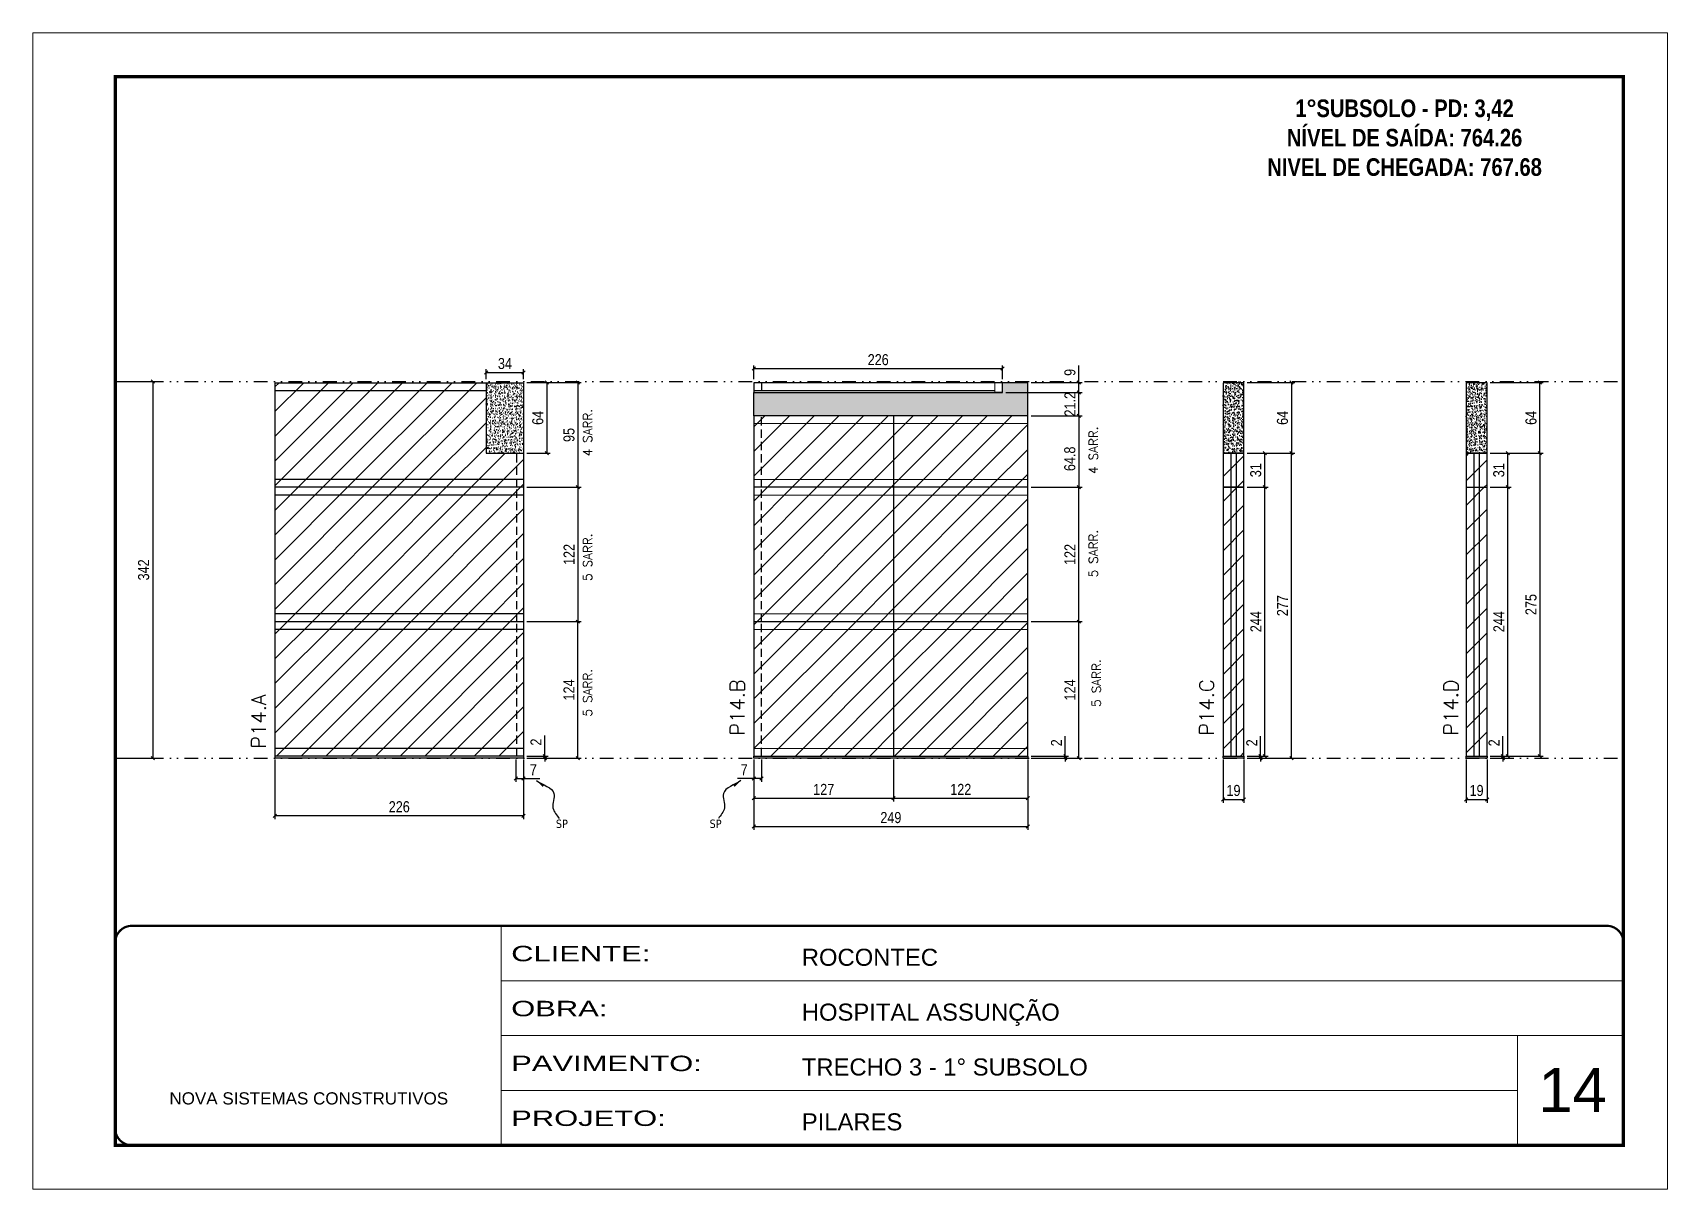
# Model space of a CAD drawing. Extents: x 2102 to 8383, y -13264 to 2718.
# Drawn here: x 3701 to 5186, y -1778 to -728 of the extents above; entities that cross this region are included whole.
import ezdxf

# ---------------------------------------------------------------- set-up
doc = ezdxf.new("R2010")
doc.units = 0
for name, pattern in [('CONTINUO', [0]), ('DASHED', [0.75, 0.5, -0.25]), ('DIVIDE2', [0.625, 0.25, -0.125, 0, -0.125, 0, -0.125]), ('HIDDEN', [0.375, 0.25, -0.125])]:
    doc.linetypes.add(name, pattern=pattern)
for name, color, linetype, lineweight in [('CARIMBO', 255, 'Continuous', 9), ('Folhas', 255, 'Continuous', 9), ('Hachura', 251, 'Continuous', 9), ('Sarr 2.2x7', 40, 'Continuous', 9), ('SARRAFO DE PRESSAO', 251, 'DASHED', 9), ('Texto Seção', 7, 'Continuous', 15)]:
    doc.layers.add(name, color=color, linetype=linetype, lineweight=lineweight)
for name, color, linetype in [('COTA', 241, 'Continuous'), ('NOMENCLATURA', 7, 'Continuous'), ('Nível', 160, 'Continuous'), ('Painéis', 200, 'Continuous'), ('Romaneio', 10, 'Continuous'), ('SARR_2.2x7', 40, 'Continuous'), ('Sarrafo de Pressão', 42, 'HIDDEN'), ('texto', 7, 'Continuous')]:
    doc.layers.add(name, color=color, linetype=linetype)
doc.styles.add('ARIAL', font='arial.ttf')
doc.styles.add('COTA TECNICA', font='techl___.ttf', dxfattribs={"height": 10})
doc.styles.add('COTA TECNICA-50', font='techl___.ttf', dxfattribs={"height": 10})
doc.styles.add('REGUA-120', font='ROMANS.shx', dxfattribs={"height": 15})
doc.styles.add('ROMANC', font='techb___.ttf', dxfattribs={"height": 2.5})
doc.styles.add('ROMANS', font='romans.shx')
doc.styles.get("Standard").update_dxf_attribs({"font": 'arial.ttf'})
doc.styles.add('Tecnologia', font='')
doc.styles.get('Tecnologia').set_extended_font_data('Forgotten Futurist')
doc.dimstyles.new('COTA PAINEL-50', dxfattribs={"dimtxt": 10, "dimasz": 3, "dimexe": 3, "dimexo": 3, "dimgap": 3, "dimtad": 1, "dimdec": 1, "dimzin": 12, "dimdsep": 46, "dimtxsty": 'COTA TECNICA-50', "dimblk1": 'OBLIQUE', "dimblk2": 'OBLIQUE', "dimsah": 1, "dimcen": 0.9, "dimclrd": 4, "dimclre": 4, "dimclrt": 240, "dimadec": 1, "dimazin": 3, "dimtfac": 1, "dimtdec": 1, "dimtmove": 0, "dimatfit": 3, "dimfxl": 1, "dimtolj": 1, "dimtzin": 12, "dimarcsym": 0})
doc.dimstyles.new('PAINEL', dxfattribs={"dimtxt": 10, "dimasz": 3, "dimexe": 3, "dimexo": 3, "dimgap": 3, "dimtad": 1, "dimdec": 1, "dimzin": 12, "dimdsep": 46, "dimtxsty": 'COTA TECNICA', "dimblk1": 'OBLIQUE', "dimblk2": 'OBLIQUE', "dimsah": 1, "dimcen": 0.9, "dimclrd": 4, "dimclre": 4, "dimclrt": 240, "dimadec": 1, "dimazin": 3, "dimtfac": 1, "dimtdec": 1, "dimtmove": 0, "dimatfit": 3, "dimfxl": 1, "dimtolj": 1, "dimtzin": 12, "dimarcsym": 0})
doc.dimstyles.get("Standard").update_dxf_attribs({"dimtxt": 0.18, "dimasz": 0.18, "dimexe": 0.18, "dimexo": 0.0625, "dimgap": 0.09, "dimtad": 0, "dimtih": 1, "dimtoh": 1, "dimdec": 4, "dimzin": 0, "dimdsep": 46, "dimtxsty": 'Standard', "dimcen": 0.09, "dimadec": 0, "dimazin": 0, "dimtfac": 1, "dimtdec": 4, "dimtofl": 0, "dimtmove": 0, "dimatfit": 3, "dimfxl": 1, "dimtolj": 1, "dimtzin": 0, "dimarcsym": 0})
pattern_1 = [(45, (-126918.716, -32522.603), (-11.2253202, 11.2253202), [])]

msp = doc.modelspace()

# ---------------------------------------------------------------- texts
at = {"layer": 'CARIMBO', "style": 'ARIAL'}
msp.add_text('14', height=40, dxfattribs=at).set_placement((5068.64, -1707.98))
at = {"layer": 'NOMENCLATURA', "color": 2, "insert": (4947.11, -762.06), "char_height": 16, "attachment_point": 2, "style": 'ROMANC'}
msp.add_mtext_dynamic_manual_height_columns('\\P1°SUBSOLO - PD: 3,42\\PNÍVEL DE SAÍDA: 764.26\\PNIVEL DE CHEGADA: 767.68', width=300.2766, gutter_width=1, heights=[0], dxfattribs=at)
at = {"layer": 'texto', "color": 0, "char_height": 7.5, "attachment_point": 5}
for insert in [(4181.53, -1446.33), (4321.15, -1446.33)]:
    msp.add_mtext('{\\fTahoma|b0|i0|c0|p34;\\C4;SP}', dxfattribs=dict(at, insert=insert))
at = {"layer": 'Texto Seção', "linetype": 'Continuous', "style": 'ROMANS'}
for s, p in [('4 SARR.', (4208.9, -1112.81)), ('4 SARR.', (4668.37, -1128.79)), ('5 SARR.', (4208.9, -1225.92)), ('5 SARR.', (4668.37, -1222.62)), ('5 SARR.', (4671.08, -1340.21)), ('5 SARR.', (4208.9, -1348.93))]:
    msp.add_text(s, height=8, rotation=90, dxfattribs=at).set_placement(p)
at = {"layer": 'Texto Seção', "style": 'REGUA-120'}
msp.add_text('P14.A', height=13, rotation=90, dxfattribs=at).set_placement((3912.53, -1378.2))
at = {"layer": 'Texto Seção', "char_height": 13, "width": 285.3299, "attachment_point": 7, "rotation": 90, "style": 'REGUA-120'}
for s, insert in [('P14.B', (4347.48, -1366.37)), ('P14.C', (4773.87, -1366.37)), ('P14.D', (4995.66, -1366.37))]:
    msp.add_mtext(s, dxfattribs=dict(at, insert=insert))

# ---------------------------------------------------------------- blocks, each defined once
blk = doc.blocks.new('9999999999')
at = {"color": 30, "linetype": 'CONTINUO'}
for p, q in [((98564.6, 34230.2), (98564.6, 34429.4)), ((98564.6, 34379.6), (99584, 34379.6)), ((98564.6, 34329.8), (99488, 34329.8)), ((99584, 34329.8), (99488, 34329.8)), ((99488, 34329.8), (99488, 34230.2)), ((98564.6, 34280), (99488, 34280))]:
    blk.add_line(p, q, dxfattribs=at)
at = {"color": 30, "linetype": 'CONTINUO', "const_width": 2}
blk.add_lwpolyline([(99584, 34230.2), (99584, 34414.4, 0.414214), (99569, 34429.4), (98229, 34429.4, 0.414214), (98214, 34414.4), (98214, 34245.2, 0.414214), (98229, 34230.2), (99584, 34230.2)], format="xyb", dxfattribs=at)
at = {"layer": 'Folhas'}
blk.add_lwpolyline([(98139, 34190.2), (99624, 34190.2), (99624, 35240.2), (98139, 35240.2)], close=True, dxfattribs=at)
at = {"layer": 'Folhas', "color": 30, "const_width": 3}
blk.add_lwpolyline([(98214, 34230.2), (99584, 34230.2), (99584, 35200.2), (98214, 35200.2)], close=True, dxfattribs=at)
at = {"color": 7, "linetype": 'Continuous', "ltscale": 5, "style": 'ARIAL'}
for s, height, p in [('ROCONTEC', 15.48, (98837.7, 34393.1)), ('HOSPITAL ASSUNÇÃO', 15.483, (98837.7, 34343.3)), ('TRECHO 3 - 1° SUBSOLO', 15.483, (98837.7, 34293.5)), ('NOVA SISTEMAS CONSTRUTIVOS', 11.059, (98263.2, 34267.2)), ('PILARES', 15.48, (98837.7, 34243.7))]:
    blk.add_text(s, height=height, dxfattribs=at).set_placement(p)
at = {"layer": 'Folhas', "color": 7, "style": 'Tecnologia', "width": 1.5}
for s, p in [('CLIENTE:', (98573.7, 34397.2)), ('OBRA:', (98573.7, 34347.3)), ('PAVIMENTO:', (98573.7, 34297.5)), ('PROJETO:', (98573.7, 34247.7))]:
    blk.add_text(s, height=14, dxfattribs=at).set_placement(p)
blk = doc.blocks.new('_Oblique')
at = {"color": 0, "linetype": 'ByBlock', "lineweight": -2}
blk.add_line((-0.5, -0.5), (0.5, 0.5), dxfattribs=at)
blk = doc.blocks.new('*D1236')
at = {"layer": 'COTA', "color": 4, "linetype": 'ByBlock', "lineweight": -2, "transparency": 16777216}
for p, q in [((3778.8, -1044.8), (3812.8, -1044.8)), ((3809.8, -1044.8), (3809.8, -1386.8)), ((3778.8, -1386.8), (3812.8, -1386.8))]:
    blk.add_line(p, q, dxfattribs=at)
at = {"layer": 'Defpoints', "color": 0, "linetype": 'ByBlock', "transparency": 16777216}
for p in [(3775.8, -1044.8), (3775.8, -1386.8), (3809.8, -1386.8)]:
    blk.add_point(p, dxfattribs=at)
at = {"layer": 'COTA', "color": 4, "linetype": 'ByBlock', "lineweight": -2, "transparency": 16777216, "xscale": 3, "yscale": 3, "zscale": 3}
for p, rotation in [((3809.8, -1044.8), 90), ((3809.8, -1386.8), 270)]:
    blk.add_blockref('_Oblique', p, dxfattribs=dict(at, rotation=rotation))
at = {"layer": 'COTA', "color": 240, "linetype": 'ByBlock', "transparency": 16777216, "insert": (3801.6, -1215.8), "char_height": 10, "attachment_point": 5, "rotation": 90, "style": 'COTA TECNICA'}
blk.add_mtext('\\A1;342', dxfattribs=at)
blk = doc.blocks.new('*D548')
at = {"layer": 'COTA', "color": 4, "lineweight": -2, "transparency": 16777216}
for p, q in [((3920.8, -1387.8), (3920.8, -1442)), ((4146.8, -1387.8), (4146.8, -1442)), ((4146.8, -1439), (3920.8, -1439))]:
    blk.add_line(p, q, dxfattribs=at)
at = {"layer": 'Defpoints', "color": 0, "transparency": 16777216}
for p in [(3920.8, -1384.8), (4146.8, -1384.8), (3920.8, -1439)]:
    blk.add_point(p, dxfattribs=at)
at = {"layer": 'COTA', "color": 4, "lineweight": -2, "transparency": 16777216, "xscale": 3, "yscale": 3, "zscale": 3, "rotation": 180}
blk.add_blockref('_Oblique', (3920.8, -1439), dxfattribs=at)
at = {"layer": 'COTA', "color": 4, "lineweight": -2, "transparency": 16777216, "xscale": 3, "yscale": 3, "zscale": 3}
blk.add_blockref('_Oblique', (4146.8, -1439), dxfattribs=at)
at = {"layer": 'COTA', "color": 240, "transparency": 16777216, "insert": (4033.8, -1430.9), "char_height": 10, "attachment_point": 5, "style": 'COTA TECNICA'}
blk.add_mtext('\\A1;226', dxfattribs=at)
blk = doc.blocks.new('*D549')
at = {"layer": 'COTA', "color": 4, "lineweight": -2, "transparency": 16777216}
for p, q in [((4139.8, -1387.8), (4139.8, -1408.3)), ((4146.8, -1389.8), (4146.8, -1408.3)), ((4139.8, -1405.3), (4146.8, -1405.3)), ((4146.8, -1405.3), (4161.5, -1405.3))]:
    blk.add_line(p, q, dxfattribs=at)
at = {"layer": 'Defpoints', "color": 0, "transparency": 16777216}
for p in [(4139.8, -1384.8), (4146.8, -1386.8), (4146.8, -1405.3)]:
    blk.add_point(p, dxfattribs=at)
at = {"layer": 'COTA', "color": 4, "lineweight": -2, "transparency": 16777216, "xscale": 3, "yscale": 3, "zscale": 3, "rotation": 180}
blk.add_blockref('_Oblique', (4139.8, -1405.3), dxfattribs=at)
at = {"layer": 'COTA', "color": 4, "lineweight": -2, "transparency": 16777216, "xscale": 3, "yscale": 3, "zscale": 3}
blk.add_blockref('_Oblique', (4146.8, -1405.3), dxfattribs=at)
at = {"layer": 'COTA', "color": 240, "transparency": 16777216, "insert": (4155.6, -1397.3), "char_height": 10, "attachment_point": 5, "style": 'COTA TECNICA-50'}
blk.add_mtext('\\A1;7', dxfattribs=at)
blk = doc.blocks.new('*D550')
at = {"layer": 'Defpoints', "color": 0, "linetype": 'ByBlock', "transparency": 16777216}
for p in [(4146.8, -1262.8), (4196.1, -1262.8), (4146.8, -1386.8)]:
    blk.add_point(p, dxfattribs=at)
at = {"layer": 'Romaneio', "color": 4, "linetype": 'ByBlock', "lineweight": -2, "transparency": 16777216}
for p, q in [((4149.8, -1262.8), (4199.1, -1262.8)), ((4196.1, -1386.8), (4196.1, -1262.8)), ((4149.8, -1386.8), (4199.1, -1386.8))]:
    blk.add_line(p, q, dxfattribs=at)
at = {"layer": 'Romaneio', "color": 4, "linetype": 'ByBlock', "lineweight": -2, "transparency": 16777216, "xscale": 3, "yscale": 3, "zscale": 3}
for p, rotation in [((4196.1, -1262.8), 90), ((4196.1, -1386.8), 270)]:
    blk.add_blockref('_Oblique', p, dxfattribs=dict(at, rotation=rotation))
at = {"layer": 'Romaneio', "color": 240, "linetype": 'ByBlock', "transparency": 16777216, "insert": (4188, -1324.8), "char_height": 10, "attachment_point": 5, "rotation": 90, "style": 'COTA TECNICA'}
blk.add_mtext('\\A1;124', dxfattribs=at)
blk = doc.blocks.new('*D551')
at = {"layer": 'COTA', "color": 4, "lineweight": -2, "transparency": 16777216}
for p, q in [((4166, -1384.8), (4166, -1366)), ((4149.8, -1384.8), (4169, -1384.8)), ((4149.8, -1386.8), (4169, -1386.8)), ((4166, -1386.8), (4166, -1384.8)), ((4166, -1386.8), (4166, -1389.8))]:
    blk.add_line(p, q, dxfattribs=at)
at = {"layer": 'Defpoints', "color": 0, "transparency": 16777216}
for p in [(4146.8, -1384.8), (4146.8, -1386.8), (4166, -1386.8)]:
    blk.add_point(p, dxfattribs=at)
at = {"layer": 'COTA', "color": 4, "lineweight": -2, "transparency": 16777216, "xscale": 3, "yscale": 3, "zscale": 3}
for p, rotation in [((4166, -1384.8), 270), ((4166, -1386.8), 90)]:
    blk.add_blockref('_Oblique', p, dxfattribs=dict(at, rotation=rotation))
at = {"layer": 'COTA', "color": 240, "transparency": 16777216, "insert": (4158, -1372.1), "char_height": 10, "attachment_point": 5, "rotation": 90, "style": 'COTA TECNICA-50'}
blk.add_mtext('\\A1;2', dxfattribs=at)
blk = doc.blocks.new('*D552')
at = {"layer": 'COTA', "color": 4, "linetype": 'ByBlock', "lineweight": -2, "transparency": 16777216}
for p, q in [((4149.8, -1045.8), (4199.1, -1045.8)), ((4196.1, -1045.8), (4196.1, -1140.8)), ((4149.8, -1140.8), (4199.1, -1140.8))]:
    blk.add_line(p, q, dxfattribs=at)
at = {"layer": 'Defpoints', "color": 0, "linetype": 'ByBlock', "transparency": 16777216}
for p in [(4146.8, -1045.8), (4146.8, -1140.8), (4196.1, -1140.8)]:
    blk.add_point(p, dxfattribs=at)
at = {"layer": 'COTA', "color": 4, "linetype": 'ByBlock', "lineweight": -2, "transparency": 16777216, "xscale": 3, "yscale": 3, "zscale": 3}
for p, rotation in [((4196.1, -1045.8), 90), ((4196.1, -1140.8), 270)]:
    blk.add_blockref('_Oblique', p, dxfattribs=dict(at, rotation=rotation))
at = {"layer": 'COTA', "color": 240, "linetype": 'ByBlock', "transparency": 16777216, "insert": (4188, -1093.3), "char_height": 10, "attachment_point": 5, "rotation": 90, "style": 'COTA TECNICA'}
blk.add_mtext('\\A1;95', dxfattribs=at)
blk = doc.blocks.new('*D1237')
at = {"layer": 'COTA', "color": 4, "linetype": 'ByBlock', "lineweight": -2, "transparency": 16777216}
for p, q in [((4149.8, -1140.8), (4199.1, -1140.8)), ((4196.1, -1140.8), (4196.1, -1262.8)), ((4149.8, -1262.8), (4199.1, -1262.8))]:
    blk.add_line(p, q, dxfattribs=at)
at = {"layer": 'Defpoints', "color": 0, "linetype": 'ByBlock', "transparency": 16777216}
for p in [(4146.8, -1140.8), (4146.8, -1262.8), (4196.1, -1262.8)]:
    blk.add_point(p, dxfattribs=at)
at = {"layer": 'COTA', "color": 4, "linetype": 'ByBlock', "lineweight": -2, "transparency": 16777216, "xscale": 3, "yscale": 3, "zscale": 3}
for p, rotation in [((4196.1, -1140.8), 90), ((4196.1, -1262.8), 270)]:
    blk.add_blockref('_Oblique', p, dxfattribs=dict(at, rotation=rotation))
at = {"layer": 'COTA', "color": 240, "linetype": 'ByBlock', "transparency": 16777216, "insert": (4188.1, -1201.8), "char_height": 10, "attachment_point": 5, "rotation": 90, "style": 'COTA TECNICA'}
blk.add_mtext('\\A1;122', dxfattribs=at)
blk = doc.blocks.new('*D1238')
at = {"layer": 'COTA', "color": 4, "linetype": 'ByBlock', "lineweight": -2, "transparency": 16777216}
for p, q in [((4112.8, -1042.8), (4112.8, -1033.7)), ((4112.8, -1036.7), (4146.8, -1036.7)), ((4146.8, -1042.8), (4146.8, -1033.7))]:
    blk.add_line(p, q, dxfattribs=at)
at = {"layer": 'Defpoints', "color": 0, "linetype": 'ByBlock', "transparency": 16777216}
for p in [(4146.8, -1036.7), (4112.8, -1045.8), (4146.8, -1045.8)]:
    blk.add_point(p, dxfattribs=at)
at = {"layer": 'COTA', "color": 4, "linetype": 'ByBlock', "lineweight": -2, "transparency": 16777216, "xscale": 3, "yscale": 3, "zscale": 3, "rotation": 180}
blk.add_blockref('_Oblique', (4112.8, -1036.7), dxfattribs=at)
at = {"layer": 'COTA', "color": 4, "linetype": 'ByBlock', "lineweight": -2, "transparency": 16777216, "xscale": 3, "yscale": 3, "zscale": 3}
blk.add_blockref('_Oblique', (4146.8, -1036.7), dxfattribs=at)
at = {"layer": 'COTA', "color": 240, "linetype": 'ByBlock', "transparency": 16777216, "insert": (4129.8, -1028.5), "char_height": 10, "attachment_point": 5, "style": 'COTA TECNICA'}
blk.add_mtext('\\A1;34', dxfattribs=at)
blk = doc.blocks.new('*D1239')
at = {"layer": 'COTA', "color": 4, "linetype": 'ByBlock', "lineweight": -2, "transparency": 16777216}
for p, q in [((4149.8, -1045.8), (4170.8, -1045.8)), ((4167.8, -1045.8), (4167.8, -1109.8)), ((4149.8, -1109.8), (4170.8, -1109.8))]:
    blk.add_line(p, q, dxfattribs=at)
at = {"layer": 'Defpoints', "color": 0, "linetype": 'ByBlock', "transparency": 16777216}
for p in [(4146.8, -1045.8), (4146.8, -1109.8), (4167.8, -1109.8)]:
    blk.add_point(p, dxfattribs=at)
at = {"layer": 'COTA', "color": 4, "linetype": 'ByBlock', "lineweight": -2, "transparency": 16777216, "xscale": 3, "yscale": 3, "zscale": 3}
for p, rotation in [((4167.8, -1045.8), 90), ((4167.8, -1109.8), 270)]:
    blk.add_blockref('_Oblique', p, dxfattribs=dict(at, rotation=rotation))
at = {"layer": 'COTA', "color": 240, "linetype": 'ByBlock', "transparency": 16777216, "insert": (4159.7, -1077.8), "char_height": 10, "attachment_point": 5, "rotation": 90, "style": 'COTA TECNICA'}
blk.add_mtext('\\A1;64', dxfattribs=at)
blk = doc.blocks.new('*D564')
at = {"layer": 'COTA', "color": 4, "lineweight": -2, "transparency": 16777216}
for p, q in [((4355.9, -1387.8), (4355.9, -1451.8)), ((4604.9, -1387.8), (4604.9, -1451.8)), ((4355.9, -1448.8), (4604.9, -1448.8))]:
    blk.add_line(p, q, dxfattribs=at)
at = {"layer": 'Defpoints', "color": 0, "transparency": 16777216}
for p in [(4355.9, -1384.8), (4604.9, -1384.8), (4604.9, -1448.8)]:
    blk.add_point(p, dxfattribs=at)
at = {"layer": 'COTA', "color": 4, "lineweight": -2, "transparency": 16777216, "xscale": 3, "yscale": 3, "zscale": 3, "rotation": 180}
blk.add_blockref('_Oblique', (4355.9, -1448.8), dxfattribs=at)
at = {"layer": 'COTA', "color": 4, "lineweight": -2, "transparency": 16777216, "xscale": 3, "yscale": 3, "zscale": 3}
blk.add_blockref('_Oblique', (4604.9, -1448.8), dxfattribs=at)
at = {"layer": 'COTA', "color": 240, "transparency": 16777216, "insert": (4480.4, -1440.7), "char_height": 10, "attachment_point": 5, "style": 'COTA TECNICA'}
blk.add_mtext('\\A1;249', dxfattribs=at)
blk = doc.blocks.new('*D565')
at = {"layer": 'COTA', "color": 4, "lineweight": -2, "transparency": 16777216}
for p, q in [((4355.9, -1389.8), (4355.9, -1408.3)), ((4362.9, -1387.8), (4362.9, -1408.3)), ((4355.9, -1405.3), (4341.2, -1405.3)), ((4362.9, -1405.3), (4355.9, -1405.3))]:
    blk.add_line(p, q, dxfattribs=at)
at = {"layer": 'Defpoints', "color": 0, "transparency": 16777216}
for p in [(4355.9, -1386.8), (4362.9, -1384.8), (4355.9, -1405.3)]:
    blk.add_point(p, dxfattribs=at)
at = {"layer": 'COTA', "color": 4, "lineweight": -2, "transparency": 16777216, "xscale": 3, "yscale": 3, "zscale": 3, "rotation": 180}
blk.add_blockref('_Oblique', (4355.9, -1405.3), dxfattribs=at)
at = {"layer": 'COTA', "color": 4, "lineweight": -2, "transparency": 16777216, "xscale": 3, "yscale": 3, "zscale": 3}
blk.add_blockref('_Oblique', (4362.9, -1405.3), dxfattribs=at)
at = {"layer": 'COTA', "color": 240, "transparency": 16777216, "insert": (4347.1, -1397.3), "char_height": 10, "attachment_point": 5, "style": 'COTA TECNICA-50'}
blk.add_mtext('\\A1;7', dxfattribs=at)
blk = doc.blocks.new('*D566')
at = {"layer": 'COTA', "color": 4, "lineweight": -2, "transparency": 16777216}
for p, q in [((4607.9, -1262.8), (4654.2, -1262.8)), ((4651.2, -1386.8), (4651.2, -1262.8)), ((4607.9, -1386.8), (4654.2, -1386.8))]:
    blk.add_line(p, q, dxfattribs=at)
at = {"layer": 'Defpoints', "color": 0, "transparency": 16777216}
for p in [(4604.9, -1262.8), (4651.2, -1262.8), (4604.9, -1386.8)]:
    blk.add_point(p, dxfattribs=at)
at = {"layer": 'COTA', "color": 4, "lineweight": -2, "transparency": 16777216, "xscale": 3, "yscale": 3, "zscale": 3}
for p, rotation in [((4651.2, -1262.8), 90), ((4651.2, -1386.8), 270)]:
    blk.add_blockref('_Oblique', p, dxfattribs=dict(at, rotation=rotation))
at = {"layer": 'COTA', "color": 240, "transparency": 16777216, "insert": (4643.1, -1324.8), "char_height": 10, "attachment_point": 5, "rotation": 90, "style": 'COTA TECNICA-50'}
blk.add_mtext('\\A1;124', dxfattribs=at)
blk = doc.blocks.new('*D567')
at = {"layer": 'COTA', "color": 4, "lineweight": -2, "transparency": 16777216}
for p, q in [((4638.9, -1384.8), (4638.9, -1366.7)), ((4607.9, -1384.8), (4641.9, -1384.8)), ((4607.9, -1386.8), (4641.9, -1386.8)), ((4638.9, -1386.8), (4638.9, -1384.8)), ((4638.9, -1386.8), (4638.9, -1389.8))]:
    blk.add_line(p, q, dxfattribs=at)
at = {"layer": 'Defpoints', "color": 0, "transparency": 16777216}
for p in [(4604.9, -1384.8), (4604.9, -1386.8), (4638.9, -1386.8)]:
    blk.add_point(p, dxfattribs=at)
at = {"layer": 'COTA', "color": 4, "lineweight": -2, "transparency": 16777216, "xscale": 3, "yscale": 3, "zscale": 3}
for p, rotation in [((4638.9, -1384.8), 270), ((4638.9, -1386.8), 90)]:
    blk.add_blockref('_Oblique', p, dxfattribs=dict(at, rotation=rotation))
at = {"layer": 'COTA', "color": 240, "transparency": 16777216, "insert": (4630.9, -1372.8), "char_height": 10, "attachment_point": 5, "rotation": 90, "style": 'COTA TECNICA-50'}
blk.add_mtext('\\A1;2', dxfattribs=at)
blk = doc.blocks.new('*D568')
at = {"layer": 'COTA', "color": 4, "linetype": 'ByBlock', "lineweight": -2, "transparency": 16777216}
for p, q in [((4607.9, -1076), (4654.2, -1076)), ((4651.2, -1076), (4651.2, -1140.8)), ((4607.9, -1140.8), (4654.2, -1140.8))]:
    blk.add_line(p, q, dxfattribs=at)
at = {"layer": 'Defpoints', "color": 0, "linetype": 'ByBlock', "transparency": 16777216}
for p in [(4604.9, -1076), (4604.9, -1140.8), (4651.2, -1140.8)]:
    blk.add_point(p, dxfattribs=at)
at = {"layer": 'COTA', "color": 4, "linetype": 'ByBlock', "lineweight": -2, "transparency": 16777216, "xscale": 3, "yscale": 3, "zscale": 3}
for p, rotation in [((4651.2, -1076), 90), ((4651.2, -1140.8), 270)]:
    blk.add_blockref('_Oblique', p, dxfattribs=dict(at, rotation=rotation))
at = {"layer": 'COTA', "color": 240, "linetype": 'ByBlock', "transparency": 16777216, "insert": (4643, -1115), "char_height": 10, "attachment_point": 5, "rotation": 90, "style": 'COTA TECNICA'}
blk.add_mtext('\\A1;64.8', dxfattribs=at)
blk = doc.blocks.new('*D569')
at = {"layer": 'COTA', "color": 4, "linetype": 'ByBlock', "lineweight": -2, "transparency": 16777216}
for p, q in [((4607.9, -1140.8), (4654.2, -1140.8)), ((4651.2, -1262.8), (4651.2, -1140.8)), ((4607.9, -1262.8), (4654.2, -1262.8))]:
    blk.add_line(p, q, dxfattribs=at)
at = {"layer": 'Defpoints', "color": 0, "linetype": 'ByBlock', "transparency": 16777216}
for p in [(4604.9, -1140.8), (4651.2, -1140.8), (4604.9, -1262.8)]:
    blk.add_point(p, dxfattribs=at)
at = {"layer": 'COTA', "color": 4, "linetype": 'ByBlock', "lineweight": -2, "transparency": 16777216, "xscale": 3, "yscale": 3, "zscale": 3}
for p, rotation in [((4651.2, -1140.8), 90), ((4651.2, -1262.8), 270)]:
    blk.add_blockref('_Oblique', p, dxfattribs=dict(at, rotation=rotation))
at = {"layer": 'COTA', "color": 240, "linetype": 'ByBlock', "transparency": 16777216, "insert": (4643.1, -1201.8), "char_height": 10, "attachment_point": 5, "rotation": 90, "style": 'COTA TECNICA'}
blk.add_mtext('\\A1;122', dxfattribs=at)
blk = doc.blocks.new('*D1243')
at = {"layer": 'COTA', "color": 4, "linetype": 'ByBlock', "lineweight": -2, "transparency": 16777216}
for p, q in [((4355.9, -1387.8), (4355.9, -1426.1)), ((4482.9, -1387.8), (4482.9, -1426.1)), ((4355.9, -1423.1), (4482.9, -1423.1))]:
    blk.add_line(p, q, dxfattribs=at)
at = {"layer": 'Defpoints', "color": 0, "linetype": 'ByBlock', "transparency": 16777216}
for p in [(4355.9, -1384.8), (4482.9, -1384.8), (4482.9, -1423.1)]:
    blk.add_point(p, dxfattribs=at)
at = {"layer": 'COTA', "color": 4, "linetype": 'ByBlock', "lineweight": -2, "transparency": 16777216, "xscale": 3, "yscale": 3, "zscale": 3, "rotation": 180}
blk.add_blockref('_Oblique', (4355.9, -1423.1), dxfattribs=at)
at = {"layer": 'COTA', "color": 4, "linetype": 'ByBlock', "lineweight": -2, "transparency": 16777216, "xscale": 3, "yscale": 3, "zscale": 3}
blk.add_blockref('_Oblique', (4482.9, -1423.1), dxfattribs=at)
at = {"layer": 'COTA', "color": 240, "linetype": 'ByBlock', "transparency": 16777216, "insert": (4419.4, -1415.1), "char_height": 10, "attachment_point": 5, "style": 'COTA TECNICA'}
blk.add_mtext('\\A1;127', dxfattribs=at)
blk = doc.blocks.new('*D1244')
at = {"layer": 'COTA', "color": 4, "linetype": 'ByBlock', "lineweight": -2, "transparency": 16777216}
for p, q in [((4482.9, -1387.8), (4482.9, -1426.1)), ((4604.9, -1389.8), (4604.9, -1426.1)), ((4482.9, -1423.1), (4604.9, -1423.1))]:
    blk.add_line(p, q, dxfattribs=at)
at = {"layer": 'Defpoints', "color": 0, "linetype": 'ByBlock', "transparency": 16777216}
for p in [(4482.9, -1384.8), (4604.9, -1386.8), (4604.9, -1423.1)]:
    blk.add_point(p, dxfattribs=at)
at = {"layer": 'COTA', "color": 4, "linetype": 'ByBlock', "lineweight": -2, "transparency": 16777216, "xscale": 3, "yscale": 3, "zscale": 3, "rotation": 180}
blk.add_blockref('_Oblique', (4482.9, -1423.1), dxfattribs=at)
at = {"layer": 'COTA', "color": 4, "linetype": 'ByBlock', "lineweight": -2, "transparency": 16777216, "xscale": 3, "yscale": 3, "zscale": 3}
blk.add_blockref('_Oblique', (4604.9, -1423.1), dxfattribs=at)
at = {"layer": 'COTA', "color": 240, "linetype": 'ByBlock', "transparency": 16777216, "insert": (4543.9, -1415.1), "char_height": 10, "attachment_point": 5, "style": 'COTA TECNICA'}
blk.add_mtext('\\A1;122', dxfattribs=at)
blk = doc.blocks.new('*D570')
at = {"layer": 'COTA', "color": 4, "lineweight": -2, "transparency": 16777216}
for p, q in [((4782.2, -1387.8), (4782.2, -1427.2)), ((4801.2, -1387.8), (4801.2, -1427.2)), ((4782.2, -1424.2), (4801.2, -1424.2))]:
    blk.add_line(p, q, dxfattribs=at)
at = {"layer": 'Defpoints', "color": 0, "transparency": 16777216}
for p in [(4782.2, -1384.8), (4801.2, -1384.8), (4801.2, -1424.2)]:
    blk.add_point(p, dxfattribs=at)
at = {"layer": 'COTA', "color": 4, "lineweight": -2, "transparency": 16777216, "xscale": 3, "yscale": 3, "zscale": 3, "rotation": 180}
blk.add_blockref('_Oblique', (4782.2, -1424.2), dxfattribs=at)
at = {"layer": 'COTA', "color": 4, "lineweight": -2, "transparency": 16777216, "xscale": 3, "yscale": 3, "zscale": 3}
blk.add_blockref('_Oblique', (4801.2, -1424.2), dxfattribs=at)
at = {"layer": 'COTA', "color": 240, "transparency": 16777216, "insert": (4791.7, -1416.1), "char_height": 10, "attachment_point": 5, "style": 'COTA TECNICA'}
blk.add_mtext('\\A1;19', dxfattribs=at)
blk = doc.blocks.new('*D571')
at = {"layer": 'COTA', "color": 4, "lineweight": -2, "transparency": 16777216}
for p, q in [((5003, -1387.8), (5003, -1427.2)), ((5022, -1387.8), (5022, -1427.2)), ((5003, -1424.2), (5022, -1424.2))]:
    blk.add_line(p, q, dxfattribs=at)
at = {"layer": 'Defpoints', "color": 0, "transparency": 16777216}
for p in [(5003, -1384.8), (5022, -1384.8), (5022, -1424.2)]:
    blk.add_point(p, dxfattribs=at)
at = {"layer": 'COTA', "color": 4, "lineweight": -2, "transparency": 16777216, "xscale": 3, "yscale": 3, "zscale": 3, "rotation": 180}
blk.add_blockref('_Oblique', (5003, -1424.2), dxfattribs=at)
at = {"layer": 'COTA', "color": 4, "lineweight": -2, "transparency": 16777216, "xscale": 3, "yscale": 3, "zscale": 3}
blk.add_blockref('_Oblique', (5022, -1424.2), dxfattribs=at)
at = {"layer": 'COTA', "color": 240, "transparency": 16777216, "insert": (5012.5, -1416.1), "char_height": 10, "attachment_point": 5, "style": 'COTA TECNICA'}
blk.add_mtext('\\A1;19', dxfattribs=at)
blk = doc.blocks.new('*D572')
at = {"layer": 'COTA', "color": 4, "lineweight": -2, "transparency": 16777216}
for p, q in [((5025, -1109.8), (5073.1, -1109.8)), ((5070.1, -1109.8), (5070.1, -1384.8)), ((5025, -1384.8), (5073.1, -1384.8))]:
    blk.add_line(p, q, dxfattribs=at)
at = {"layer": 'Defpoints', "color": 0, "transparency": 16777216}
for p in [(5022, -1109.8), (5022, -1384.8), (5070.1, -1384.8)]:
    blk.add_point(p, dxfattribs=at)
at = {"layer": 'COTA', "color": 4, "lineweight": -2, "transparency": 16777216, "xscale": 3, "yscale": 3, "zscale": 3}
for p, rotation in [((5070.1, -1109.8), 90), ((5070.1, -1384.8), 270)]:
    blk.add_blockref('_Oblique', p, dxfattribs=dict(at, rotation=rotation))
at = {"layer": 'COTA', "color": 240, "transparency": 16777216, "insert": (5062, -1247.3), "char_height": 10, "attachment_point": 5, "rotation": 90, "style": 'COTA TECNICA'}
blk.add_mtext('\\A1;275', dxfattribs=at)
blk = doc.blocks.new('*D573')
at = {"layer": 'COTA', "color": 4, "lineweight": -2, "transparency": 16777216}
for p, q in [((5025, -1045.8), (5073.1, -1045.8)), ((5070.1, -1109.8), (5070.1, -1045.8)), ((5025, -1109.8), (5073.1, -1109.8))]:
    blk.add_line(p, q, dxfattribs=at)
at = {"layer": 'Defpoints', "color": 0, "transparency": 16777216}
for p in [(5022, -1045.8), (5070.1, -1045.8), (5022, -1109.8)]:
    blk.add_point(p, dxfattribs=at)
at = {"layer": 'COTA', "color": 4, "lineweight": -2, "transparency": 16777216, "xscale": 3, "yscale": 3, "zscale": 3}
for p, rotation in [((5070.1, -1045.8), 90), ((5070.1, -1109.8), 270)]:
    blk.add_blockref('_Oblique', p, dxfattribs=dict(at, rotation=rotation))
at = {"layer": 'COTA', "color": 240, "transparency": 16777216, "insert": (5062, -1077.8), "char_height": 10, "attachment_point": 5, "rotation": 90, "style": 'COTA TECNICA'}
blk.add_mtext('\\A1;64', dxfattribs=at)
blk = doc.blocks.new('*D574')
at = {"layer": 'COTA', "color": 4, "lineweight": -2, "transparency": 16777216}
for p, q in [((4804.2, -1109.8), (4847.3, -1109.8)), ((4844.3, -1386.8), (4844.3, -1109.8)), ((4804.2, -1386.8), (4847.3, -1386.8))]:
    blk.add_line(p, q, dxfattribs=at)
at = {"layer": 'Defpoints', "color": 0, "transparency": 16777216}
for p in [(4801.2, -1109.8), (4844.3, -1109.8), (4801.2, -1386.8)]:
    blk.add_point(p, dxfattribs=at)
at = {"layer": 'COTA', "color": 4, "lineweight": -2, "transparency": 16777216, "xscale": 3, "yscale": 3, "zscale": 3}
for p, rotation in [((4844.3, -1109.8), 90), ((4844.3, -1386.8), 270)]:
    blk.add_blockref('_Oblique', p, dxfattribs=dict(at, rotation=rotation))
at = {"layer": 'COTA', "color": 240, "transparency": 16777216, "insert": (4836.2, -1248.3), "char_height": 10, "attachment_point": 5, "rotation": 90, "style": 'COTA TECNICA'}
blk.add_mtext('\\A1;277', dxfattribs=at)
blk = doc.blocks.new('*D575')
at = {"layer": 'COTA', "color": 4, "lineweight": -2, "transparency": 16777216}
for p, q in [((4816.3, -1384.8), (4816.3, -1366.7)), ((4804.2, -1384.8), (4819.3, -1384.8)), ((4804.2, -1386.8), (4819.3, -1386.8)), ((4816.3, -1386.8), (4816.3, -1384.8)), ((4816.3, -1386.8), (4816.3, -1389.8))]:
    blk.add_line(p, q, dxfattribs=at)
at = {"layer": 'Defpoints', "color": 0, "transparency": 16777216}
for p in [(4801.2, -1384.8), (4801.2, -1386.8), (4816.3, -1384.8)]:
    blk.add_point(p, dxfattribs=at)
at = {"layer": 'COTA', "color": 4, "lineweight": -2, "transparency": 16777216, "xscale": 3, "yscale": 3, "zscale": 3}
for p, rotation in [((4816.3, -1384.8), 270), ((4816.3, -1386.8), 90)]:
    blk.add_blockref('_Oblique', p, dxfattribs=dict(at, rotation=rotation))
at = {"layer": 'COTA', "color": 240, "transparency": 16777216, "insert": (4808.3, -1372.8), "char_height": 10, "attachment_point": 5, "rotation": 90, "style": 'COTA TECNICA-50'}
blk.add_mtext('\\A1;2', dxfattribs=at)
blk = doc.blocks.new('*D1245')
at = {"layer": 'COTA', "color": 4, "linetype": 'ByBlock', "lineweight": -2, "transparency": 16777216}
for p, q in [((4804.2, -1045.8), (4847.3, -1045.8)), ((4844.3, -1045.8), (4844.3, -1109.8)), ((4804.2, -1109.8), (4847.3, -1109.8))]:
    blk.add_line(p, q, dxfattribs=at)
at = {"layer": 'Defpoints', "color": 0, "linetype": 'ByBlock', "transparency": 16777216}
for p in [(4801.2, -1045.8), (4801.2, -1109.8), (4844.3, -1109.8)]:
    blk.add_point(p, dxfattribs=at)
at = {"layer": 'COTA', "color": 4, "linetype": 'ByBlock', "lineweight": -2, "transparency": 16777216, "xscale": 3, "yscale": 3, "zscale": 3}
for p, rotation in [((4844.3, -1045.8), 90), ((4844.3, -1109.8), 270)]:
    blk.add_blockref('_Oblique', p, dxfattribs=dict(at, rotation=rotation))
at = {"layer": 'COTA', "color": 240, "linetype": 'ByBlock', "transparency": 16777216, "insert": (4836.2, -1077.8), "char_height": 10, "attachment_point": 5, "rotation": 90, "style": 'COTA TECNICA'}
blk.add_mtext('\\A1;64', dxfattribs=at)
blk = doc.blocks.new('*D1246')
at = {"layer": 'COTA', "color": 4, "linetype": 'ByBlock', "lineweight": -2, "transparency": 16777216}
for p, q in [((4804.2, -1140.8), (4823.1, -1140.8)), ((4820.1, -1384.8), (4820.1, -1140.8)), ((4804.2, -1384.8), (4823.1, -1384.8))]:
    blk.add_line(p, q, dxfattribs=at)
at = {"layer": 'Defpoints', "color": 0, "linetype": 'ByBlock', "transparency": 16777216}
for p in [(4801.2, -1140.8), (4820.1, -1140.8), (4801.2, -1384.8)]:
    blk.add_point(p, dxfattribs=at)
at = {"layer": 'COTA', "color": 4, "linetype": 'ByBlock', "lineweight": -2, "transparency": 16777216, "xscale": 3, "yscale": 3, "zscale": 3}
for p, rotation in [((4820.1, -1140.8), 90), ((4820.1, -1384.8), 270)]:
    blk.add_blockref('_Oblique', p, dxfattribs=dict(at, rotation=rotation))
at = {"layer": 'COTA', "color": 240, "linetype": 'ByBlock', "transparency": 16777216, "insert": (4812, -1262.8), "char_height": 10, "attachment_point": 5, "rotation": 90, "style": 'COTA TECNICA'}
blk.add_mtext('\\A1;244', dxfattribs=at)
blk = doc.blocks.new('*D1247')
at = {"layer": 'COTA', "color": 4, "linetype": 'ByBlock', "lineweight": -2, "transparency": 16777216}
for p, q in [((4804.2, -1109.8), (4823.1, -1109.8)), ((4820.1, -1140.8), (4820.1, -1109.8)), ((4804.2, -1140.8), (4823.1, -1140.8))]:
    blk.add_line(p, q, dxfattribs=at)
at = {"layer": 'Defpoints', "color": 0, "linetype": 'ByBlock', "transparency": 16777216}
for p in [(4801.2, -1109.8), (4820.1, -1109.8), (4801.2, -1140.8)]:
    blk.add_point(p, dxfattribs=at)
at = {"layer": 'COTA', "color": 4, "linetype": 'ByBlock', "lineweight": -2, "transparency": 16777216, "xscale": 3, "yscale": 3, "zscale": 3}
for p, rotation in [((4820.1, -1109.8), 90), ((4820.1, -1140.8), 270)]:
    blk.add_blockref('_Oblique', p, dxfattribs=dict(at, rotation=rotation))
at = {"layer": 'COTA', "color": 240, "linetype": 'ByBlock', "transparency": 16777216, "insert": (4811.9, -1125.3), "char_height": 10, "attachment_point": 5, "rotation": 90, "style": 'COTA TECNICA'}
blk.add_mtext('\\A1;31', dxfattribs=at)
blk = doc.blocks.new('*D576')
at = {"layer": 'COTA', "color": 4, "linetype": 'ByBlock', "lineweight": -2, "transparency": 16777216}
for p, q in [((5025, -1140.8), (5043.9, -1140.8)), ((5040.9, -1384.8), (5040.9, -1140.8)), ((5025, -1384.8), (5043.9, -1384.8))]:
    blk.add_line(p, q, dxfattribs=at)
at = {"layer": 'Defpoints', "color": 0, "linetype": 'ByBlock', "transparency": 16777216}
for p in [(5022, -1140.8), (5040.9, -1140.8), (5022, -1384.8)]:
    blk.add_point(p, dxfattribs=at)
at = {"layer": 'COTA', "color": 4, "linetype": 'ByBlock', "lineweight": -2, "transparency": 16777216, "xscale": 3, "yscale": 3, "zscale": 3}
for p, rotation in [((5040.9, -1140.8), 90), ((5040.9, -1384.8), 270)]:
    blk.add_blockref('_Oblique', p, dxfattribs=dict(at, rotation=rotation))
at = {"layer": 'COTA', "color": 240, "linetype": 'ByBlock', "transparency": 16777216, "insert": (5032.8, -1262.8), "char_height": 10, "attachment_point": 5, "rotation": 90, "style": 'COTA TECNICA'}
blk.add_mtext('\\A1;244', dxfattribs=at)
blk = doc.blocks.new('*D577')
at = {"layer": 'COTA', "color": 4, "linetype": 'ByBlock', "lineweight": -2, "transparency": 16777216}
for p, q in [((5025, -1109.8), (5043.9, -1109.8)), ((5040.9, -1140.8), (5040.9, -1109.8)), ((5025, -1140.8), (5043.9, -1140.8))]:
    blk.add_line(p, q, dxfattribs=at)
at = {"layer": 'Defpoints', "color": 0, "linetype": 'ByBlock', "transparency": 16777216}
for p in [(5022, -1109.8), (5040.9, -1109.8), (5022, -1140.8)]:
    blk.add_point(p, dxfattribs=at)
at = {"layer": 'COTA', "color": 4, "linetype": 'ByBlock', "lineweight": -2, "transparency": 16777216, "xscale": 3, "yscale": 3, "zscale": 3}
for p, rotation in [((5040.9, -1109.8), 90), ((5040.9, -1140.8), 270)]:
    blk.add_blockref('_Oblique', p, dxfattribs=dict(at, rotation=rotation))
at = {"layer": 'COTA', "color": 240, "linetype": 'ByBlock', "transparency": 16777216, "insert": (5032.7, -1125.3), "char_height": 10, "attachment_point": 5, "rotation": 90, "style": 'COTA TECNICA'}
blk.add_mtext('\\A1;31', dxfattribs=at)
blk = doc.blocks.new('*D1248')
at = {"layer": 'COTA', "color": 4, "linetype": 'ByBlock', "lineweight": -2, "transparency": 16777216}
for p, q in [((5036.4, -1384.8), (5036.4, -1366.7)), ((5025, -1384.8), (5039.4, -1384.8)), ((5025, -1386.8), (5039.4, -1386.8)), ((5036.4, -1386.8), (5036.4, -1384.8)), ((5036.4, -1386.8), (5036.4, -1389.8))]:
    blk.add_line(p, q, dxfattribs=at)
at = {"layer": 'Defpoints', "color": 0, "linetype": 'ByBlock', "transparency": 16777216}
for p in [(5022, -1384.8), (5022, -1386.8), (5036.4, -1384.8)]:
    blk.add_point(p, dxfattribs=at)
at = {"layer": 'COTA', "color": 4, "linetype": 'ByBlock', "lineweight": -2, "transparency": 16777216, "xscale": 3, "yscale": 3, "zscale": 3}
for p, rotation in [((5036.4, -1384.8), 270), ((5036.4, -1386.8), 90)]:
    blk.add_blockref('_Oblique', p, dxfattribs=dict(at, rotation=rotation))
at = {"layer": 'COTA', "color": 240, "linetype": 'ByBlock', "transparency": 16777216, "insert": (5028.4, -1372.8), "char_height": 10, "attachment_point": 5, "rotation": 90, "style": 'COTA TECNICA'}
blk.add_mtext('\\A1;2', dxfattribs=at)
blk = doc.blocks.new('*D1334')
at = {"layer": 'COTA', "color": 4, "linetype": 'ByBlock', "lineweight": -2, "transparency": 16777216}
for p, q in [((4584.9, -1054.8), (4654.2, -1054.8)), ((4651.2, -1076), (4651.2, -1054.8)), ((4607.9, -1076), (4654.2, -1076))]:
    blk.add_line(p, q, dxfattribs=at)
at = {"layer": 'Defpoints', "color": 0, "linetype": 'ByBlock', "transparency": 16777216}
for p in [(4581.9, -1054.8), (4651.2, -1054.8), (4604.9, -1076)]:
    blk.add_point(p, dxfattribs=at)
at = {"layer": 'COTA', "color": 4, "linetype": 'ByBlock', "lineweight": -2, "transparency": 16777216, "xscale": 3, "yscale": 3, "zscale": 3}
for p, rotation in [((4651.2, -1054.8), 90), ((4651.2, -1076), 270)]:
    blk.add_blockref('_Oblique', p, dxfattribs=dict(at, rotation=rotation))
at = {"layer": 'COTA', "color": 240, "linetype": 'ByBlock', "transparency": 16777216, "insert": (4643.1, -1065.4), "char_height": 10, "attachment_point": 5, "rotation": 90, "style": 'COTA TECNICA'}
blk.add_mtext('\\A1;21.2', dxfattribs=at)
blk = doc.blocks.new('*D1003')
at = {"layer": 'COTA', "color": 4, "linetype": 'ByBlock', "lineweight": -2, "transparency": 16777216}
for p, q in [((4355.9, -1042.8), (4355.9, -1030.1)), ((4355.9, -1033.1), (4581.9, -1033.1)), ((4581.9, -1042.8), (4581.9, -1030.1))]:
    blk.add_line(p, q, dxfattribs=at)
at = {"layer": 'Defpoints', "color": 0, "linetype": 'ByBlock', "transparency": 16777216}
for p in [(4581.9, -1033.1), (4355.9, -1045.8), (4581.9, -1045.8)]:
    blk.add_point(p, dxfattribs=at)
at = {"layer": 'COTA', "color": 4, "linetype": 'ByBlock', "lineweight": -2, "transparency": 16777216, "xscale": 3, "yscale": 3, "zscale": 3, "rotation": 180}
blk.add_blockref('_Oblique', (4355.9, -1033.1), dxfattribs=at)
at = {"layer": 'COTA', "color": 4, "linetype": 'ByBlock', "lineweight": -2, "transparency": 16777216, "xscale": 3, "yscale": 3, "zscale": 3}
blk.add_blockref('_Oblique', (4581.9, -1033.1), dxfattribs=at)
at = {"layer": 'COTA', "color": 240, "linetype": 'ByBlock', "transparency": 16777216, "insert": (4468.9, -1025), "char_height": 10, "attachment_point": 5, "style": 'COTA TECNICA'}
blk.add_mtext('\\A1;226', dxfattribs=at)
blk = doc.blocks.new('*D1004')
at = {"layer": 'COTA', "color": 4, "linetype": 'ByBlock', "lineweight": -2, "transparency": 16777216}
for p, q in [((4651.2, -1045.8), (4651.2, -1030.2)), ((4607.9, -1045.8), (4654.2, -1045.8)), ((4651.2, -1054.8), (4651.2, -1045.8)), ((4584.9, -1054.8), (4654.2, -1054.8))]:
    blk.add_line(p, q, dxfattribs=at)
at = {"layer": 'Defpoints', "color": 0, "linetype": 'ByBlock', "transparency": 16777216}
for p in [(4604.9, -1045.8), (4651.2, -1045.8), (4581.9, -1054.8)]:
    blk.add_point(p, dxfattribs=at)
at = {"layer": 'COTA', "color": 4, "linetype": 'ByBlock', "lineweight": -2, "transparency": 16777216, "xscale": 3, "yscale": 3, "zscale": 3}
for p, rotation in [((4651.2, -1045.8), 90), ((4651.2, -1054.8), 270)]:
    blk.add_blockref('_Oblique', p, dxfattribs=dict(at, rotation=rotation))
at = {"layer": 'COTA', "color": 240, "linetype": 'ByBlock', "transparency": 16777216, "insert": (4643.1, -1036.5), "char_height": 10, "attachment_point": 5, "rotation": 90, "style": 'COTA TECNICA'}
blk.add_mtext('\\A1;9', dxfattribs=at)

# ---------------------------------------------------------------- dimensions: what is measured, and where the dimension line sits
at = {"layer": 'COTA', "linetype": 'ByBlock'}
dim = msp.add_linear_dim(base=(4146.75, -1036.71), p1=(4112.75, -1045.84), p2=(4146.75, -1045.84), dimstyle='PAINEL', dxfattribs=at)
dim.commit()
dim.dimension.update_dxf_attribs({"geometry": '*D1238', "text_midpoint": (4129.75, -1036.71), "dimtype": 160})
for base, p1, p2, picture, middle in [((4581.93, -1033.09), (4355.93, -1045.84), (4581.93, -1045.84), '*D1003', (4468.93, -1024.98)), ((4482.93, -1423.15), (4355.93, -1384.84), (4482.93, -1384.84), '*D1243', (4419.43, -1415.08))]:
    dim = msp.add_linear_dim(base=base, p1=p1, p2=p2, dimstyle='PAINEL', dxfattribs=at)
    dim.commit()
    dim.dimension.update_dxf_attribs({"geometry": picture, "text_midpoint": middle})
for base, p1, p2, picture, middle in [((4651.17, -1045.84), (4581.93, -1054.84), (4604.93, -1045.84), '*D1004', (4643.08, -1036.51)), ((3809.78, -1386.84), (3775.78, -1044.84), (3775.78, -1386.84), '*D1236', (3801.56, -1215.84)), ((4196.12, -1140.84), (4146.75, -1045.84), (4146.75, -1140.84), '*D552', (4187.98, -1093.34)), ((4167.85, -1109.84), (4146.75, -1045.84), (4146.75, -1109.84), '*D1239', (4159.74, -1077.84)), ((4844.28, -1109.84), (4801.2, -1045.84), (4801.2, -1109.84), '*D1245', (4836.18, -1077.84)), ((4196.12, -1262.84), (4146.75, -1140.84), (4146.75, -1262.84), '*D1237', (4188.06, -1201.84)), ((4651.17, -1140.84), (4604.93, -1262.84), (4604.93, -1140.84), '*D569', (4643.11, -1201.84)), ((4820.1, -1140.84), (4801.2, -1384.84), (4801.2, -1140.84), '*D1246', (4812.03, -1262.84)), ((5040.89, -1140.84), (5021.98, -1384.84), (5021.98, -1140.84), '*D576', (5032.82, -1262.84)), ((5036.4, -1384.84), (5021.98, -1386.84), (5021.98, -1384.84), '*D1248', (5028.4, -1372.78))]:
    dim = msp.add_linear_dim(base=base, p1=p1, p2=p2, angle=90, dimstyle='PAINEL', dxfattribs=at)
    dim.commit()
    dim.dimension.update_dxf_attribs({"geometry": picture, "text_midpoint": middle})
for base, p2, picture, middle in [((4651.17, -1054.84), (4581.93, -1054.84), '*D1334', (4651.17, -1065.44)), ((4651.17, -1140.84), (4604.93, -1140.84), '*D568', (4651.17, -1115.04))]:
    dim = msp.add_linear_dim(base=base, p1=(4604.93, -1076.04), p2=p2, angle=90, dimstyle='PAINEL', dxfattribs=at)
    dim.commit()
    dim.dimension.update_dxf_attribs({"geometry": picture, "text_midpoint": middle, "dimtype": 160})
at = {"layer": 'COTA'}
for base, p1, p2, angle, picture, middle in [((5070.12, -1045.84), (5021.98, -1109.84), (5021.98, -1045.84), 90, '*D573', (5062.01, -1077.84)), ((4844.28, -1109.84), (4801.2, -1386.84), (4801.2, -1109.84), 90, '*D574', (4836.21, -1248.34)), ((5070.12, -1384.84), (5021.98, -1109.84), (5021.98, -1384.84), 90, '*D572', (5062.01, -1247.34)), ((3920.75, -1439.02), (4146.75, -1384.84), (3920.75, -1384.84), 180, '*D548', (4033.75, -1430.91))]:
    dim = msp.add_linear_dim(base=base, p1=p1, p2=p2, angle=angle, dimstyle='PAINEL', override={"dimarcsym": 2}, dxfattribs=at)
    dim.commit()
    dim.dimension.update_dxf_attribs({"geometry": picture, "text_midpoint": middle})
at = {"layer": 'COTA', "linetype": 'ByBlock'}
for base, p1, p2, picture, middle in [((4820.1, -1109.84), (4801.2, -1140.84), (4801.2, -1109.84), '*D1247', (4811.89, -1125.34)), ((5040.89, -1109.84), (5021.98, -1140.84), (5021.98, -1109.84), '*D577', (5032.67, -1125.34))]:
    dim = msp.add_linear_dim(base=base, p1=p1, p2=p2, angle=90, dimstyle='PAINEL', override={"dimtmove": 1}, dxfattribs=at)
    dim.commit()
    dim.dimension.update_dxf_attribs({"geometry": picture, "text_midpoint": middle})
at = {"layer": 'COTA'}
for base, p1, p2, angle, picture, middle in [((4651.17, -1262.84), (4604.93, -1386.84), (4604.93, -1262.84), 90, '*D566', (4643.1, -1324.84)), ((4355.93, -1405.35), (4362.93, -1384.84), (4355.93, -1386.84), 180, '*D565', (4347.07, -1397.28))]:
    dim = msp.add_linear_dim(base=base, p1=p1, p2=p2, angle=angle, dimstyle='COTA PAINEL-50', dxfattribs=at)
    dim.commit()
    dim.dimension.update_dxf_attribs({"geometry": picture, "text_midpoint": middle})
for base, p1, p2, picture, middle in [((4166.01, -1386.84), (4146.75, -1384.84), (4146.75, -1386.84), '*D551', (4166.01, -1372.09)), ((4638.94, -1386.84), (4604.93, -1384.84), (4604.93, -1386.84), '*D567', (4638.94, -1372.78)), ((4816.29, -1384.84), (4801.2, -1386.84), (4801.2, -1384.84), '*D575', (4816.29, -1372.78))]:
    dim = msp.add_linear_dim(base=base, p1=p1, p2=p2, angle=90, dimstyle='COTA PAINEL-50', dxfattribs=at)
    dim.commit()
    dim.dimension.update_dxf_attribs({"geometry": picture, "text_midpoint": middle, "dimtype": 160})
dim = msp.add_linear_dim(base=(4146.75, -1405.35), p1=(4139.75, -1384.84), p2=(4146.75, -1386.84), dimstyle='COTA PAINEL-50', dxfattribs=at)
dim.commit()
dim.dimension.update_dxf_attribs({"geometry": '*D549', "text_midpoint": (4155.62, -1397.28)})
for base, p1, p2, picture, middle in [((4604.93, -1448.79), (4355.93, -1384.84), (4604.93, -1384.84), '*D564', (4480.43, -1440.69)), ((4801.2, -1424.19), (4782.2, -1384.84), (4801.2, -1384.84), '*D570', (4791.7, -1416.1)), ((5021.98, -1424.19), (5002.98, -1384.84), (5021.98, -1384.84), '*D571', (5012.48, -1416.1))]:
    dim = msp.add_linear_dim(base=base, p1=p1, p2=p2, dimstyle='PAINEL', override={"dimarcsym": 2}, dxfattribs=at)
    dim.commit()
    dim.dimension.update_dxf_attribs({"geometry": picture, "text_midpoint": middle})
at = {"layer": 'COTA', "linetype": 'ByBlock'}
dim = msp.add_linear_dim(base=(4604.93, -1423.15), p1=(4482.93, -1384.84), p2=(4604.93, -1386.84), dimstyle='PAINEL', override={"dimtmove": 1}, dxfattribs=at)
dim.commit()
dim.dimension.update_dxf_attribs({"geometry": '*D1244', "text_midpoint": (4543.93, -1415.09)})
at = {"layer": 'Romaneio', "linetype": 'ByBlock'}
dim = msp.add_aligned_dim(p1=(4146.75, -1386.84), p2=(4146.75, -1262.84), distance=-49.37, dimstyle='PAINEL', dxfattribs=at)
dim.commit()
dim.dimension.update_dxf_attribs({"geometry": '*D550', "text_midpoint": (4188.05, -1324.84)})

# ---------------------------------------------------------------- hatches: boundary and pattern name
at = {"layer": 'COTA', "linetype": 'ByBlock'}
h = msp.add_hatch(dxfattribs=at)
h.set_pattern_fill('AR-CONC', color=256, scale=0.03)
h.set_pattern_definition([(50, (-128503.716, -31379.0275), (5.46554007, -0.47817257), [0.5715, -6.2865]), (355, (-128503.716, -31379.0275), (-1.05730264, 5.73170536), [0.4572, -5.02921753]), (100.4514447, (-128503.2604, -31379.0673), (4.40823741, 5.25353256), [0.48570026, -5.34270734]), (46.1842, (-128503.716, -31377.5035), (8.13237123, -1.26126984), [0.85725, -9.42975]), (96.6355576, (-128503.038, -31377.6086), (7.122124, 7.42278374), [0.7285507, -8.01406824]), (351.184151, (-128503.716, -31377.5035), (7.122124, 7.42278374), [0.685799, -7.54379196]), (21, (-128502.954, -31377.8845), (4.54843174, -3.06795595), [0.5715, -6.2865]), (326, (-128502.954, -31377.8845), (1.85406085, 5.52563898), [0.4572, -5.0292]), (71.451445, (-128502.575, -31378.14), (6.40249258, 2.45768307), [0.48570026, -5.34269813]), (37.5, (-128503.7158, -31379.0275), (0.092658098, 2.536651166), [0, -4.96824, 0, -5.1054, 0, -5.04825]), (7.5, (-128503.7158, -31379.0275), (2.004589875, 3.005417245), [0, -2.91084, 0, -4.85394, 0, -1.92405]), (327.5, (-128505.415, -31379.0275), (4.067717855, -0.17186232), [0, -1.905, 0, -5.9436, 0, -7.8867]), (317.5, (-128506.177, -31379.0275), (4.44387544, 0.76279473), [0, -2.4765, 0, -3.94716, 0, -5.6007])])
h.paths.add_polyline_path([(4146.75, -1045.84), (4112.75, -1045.84), (4112.75, -1109.84), (4146.75, -1109.84)])
h = msp.add_hatch(dxfattribs=at)
h.set_pattern_fill('AR-CONC', color=256, scale=0.03)
h.set_pattern_definition([(50, (-126918.716, -32522.6026), (5.46554007, -0.47817257), [0.5715, -6.2865]), (355, (-126918.716, -32522.6026), (-1.05730264, 5.73170536), [0.4572, -5.02921753]), (100.4514447, (-126918.2604, -32522.6424), (4.40823741, 5.25353256), [0.48570026, -5.34270734]), (46.1842, (-126918.716, -32521.0786), (8.13237123, -1.26126984), [0.85725, -9.42975]), (96.6355576, (-126918.038, -32521.184), (7.122124, 7.42278374), [0.7285507, -8.01406824]), (351.184151, (-126918.716, -32521.079), (7.122124, 7.42278374), [0.685799, -7.54379196]), (21, (-126917.954, -32521.4596), (4.54843174, -3.06795595), [0.5715, -6.2865]), (326, (-126917.954, -32521.4596), (1.85406085, 5.52563898), [0.4572, -5.0292]), (71.451445, (-126917.575, -32521.715), (6.40249258, 2.45768307), [0.48570026, -5.34269813]), (37.5, (-126918.7158, -32522.6026), (0.092658098, 2.536651166), [0, -4.96824, 0, -5.1054, 0, -5.04825]), (7.5, (-126918.7158, -32522.6026), (2.004589875, 3.005417245), [0, -2.91084, 0, -4.85394, 0, -1.92405]), (327.5, (-126920.415, -32522.6026), (4.067717855, -0.17186232), [0, -1.905, 0, -5.9436, 0, -7.8867]), (317.5, (-126921.177, -32522.6026), (4.44387544, 0.76279473), [0, -2.4765, 0, -3.94716, 0, -5.6007])])
h.paths.add_polyline_path([(4604.93, -1045.84), (4581.93, -1045.84), (4581.93, -1054.84), (4355.93, -1054.84), (4355.93, -1076.04), (4604.93, -1076.04)])
h = msp.add_hatch(dxfattribs=at)
h.set_pattern_fill('AR-CONC', color=256, scale=0.03)
h.set_pattern_definition([(50, (-126948.904, -29111.8773), (5.46554007, -0.47817257), [0.5715, -6.2865]), (355, (-126948.904, -29111.877), (-1.05730264, 5.73170536), [0.4572, -5.02921753]), (100.4514447, (-126948.449, -29111.917), (4.40823741, 5.25353256), [0.48570026, -5.34270734]), (46.1842, (-126948.904, -29110.353), (8.13237123, -1.26126984), [0.85725, -9.42975]), (96.6355576, (-126948.2265, -29110.458), (7.122124, 7.42278374), [0.7285507, -8.01406824]), (351.184151, (-126948.904, -29110.353), (7.122124, 7.42278374), [0.685799, -7.54379196]), (21, (-126948.142, -29110.7343), (4.54843174, -3.06795595), [0.5715, -6.2865]), (326, (-126948.142, -29110.734), (1.85406085, 5.52563898), [0.4572, -5.0292]), (71.451445, (-126947.763, -29110.99), (6.40249258, 2.45768307), [0.48570026, -5.34269813]), (37.5, (-126948.9042, -29111.8773), (0.092658098, 2.536651166), [0, -4.96824, 0, -5.1054, 0, -5.04825]), (7.5, (-126948.9042, -29111.8773), (2.004589875, 3.005417245), [0, -2.91084, 0, -4.85394, 0, -1.92405]), (327.5, (-126950.6035, -29111.8773), (4.067717855, -0.17186232), [0, -1.905, 0, -5.9436, 0, -7.8867]), (317.5, (-126951.3655, -29111.8773), (4.44387544, 0.76279473), [0, -2.4765, 0, -3.94716, 0, -5.6007])])
h.paths.add_polyline_path([(4782.45, -1109.84), (4800.7, -1109.84), (4800.2, -1044.84), (4781.95, -1044.84)])
h = msp.add_hatch(dxfattribs=at)
h.set_pattern_fill('AR-CONC', color=256, scale=0.03)
h.set_pattern_definition([(50, (-126911.2894, -29112.8773), (5.46554007, -0.47817257), [0.5715, -6.2865]), (355, (-126911.2894, -29112.877), (-1.05730264, 5.73170536), [0.4572, -5.02921753]), (100.4514447, (-126910.834, -29112.917), (4.40823741, 5.25353256), [0.48570026, -5.34270734]), (46.1842, (-126911.2894, -29111.353), (8.13237123, -1.26126984), [0.85725, -9.42975]), (96.6355576, (-126910.612, -29111.458), (7.122124, 7.42278374), [0.7285507, -8.01406824]), (351.184151, (-126911.289, -29111.353), (7.122124, 7.42278374), [0.685799, -7.54379196]), (21, (-126910.5274, -29111.7343), (4.54843174, -3.06795595), [0.5715, -6.2865]), (326, (-126910.5274, -29111.734), (1.85406085, 5.52563898), [0.4572, -5.0292]), (71.451445, (-126910.1484, -29111.99), (6.40249258, 2.45768307), [0.48570026, -5.34269813]), (37.5, (-126911.2894, -29112.8773), (0.092658098, 2.536651166), [0, -4.96824, 0, -5.1054, 0, -5.04825]), (7.5, (-126911.2894, -29112.8773), (2.004589875, 3.005417245), [0, -2.91084, 0, -4.85394, 0, -1.92405]), (327.5, (-126912.9887, -29112.8773), (4.067717855, -0.17186232), [0, -1.905, 0, -5.9436, 0, -7.8867]), (317.5, (-126913.7507, -29112.8773), (4.44387544, 0.76279473), [0, -2.4765, 0, -3.94716, 0, -5.6007])])
h.paths.add_polyline_path([(5002.98, -1109.84), (5021.98, -1109.84), (5021.98, -1045.84), (5002.98, -1045.84)])
at = {"layer": 'Hachura', "linetype": 'ByBlock'}
h = msp.add_hatch(dxfattribs=at)
h.set_pattern_fill('ANSI31', color=256, scale=5)
h.set_pattern_definition(pattern_1)
h.paths.add_polyline_path([(4112.75, -1045.84), (3920.75, -1045.84), (3920.75, -1140.84), (4146.75, -1140.84), (4146.75, -1109.84), (4112.75, -1109.84)])
h = msp.add_hatch(dxfattribs=at)
h.set_pattern_fill('ANSI31', color=256, scale=5)
h.set_pattern_definition(pattern_1)
h.paths.add_polyline_path([(4482.93, -1076.04), (4355.93, -1076.04), (4355.93, -1140.84), (4482.93, -1140.84)])
h = msp.add_hatch(dxfattribs=at)
h.set_pattern_fill('ANSI31', color=256, scale=5)
h.set_pattern_definition(pattern_1)
h.paths.add_polyline_path([(4604.93, -1076.04), (4482.93, -1076.04), (4482.93, -1140.84), (4604.93, -1140.84)])
h = msp.add_hatch(dxfattribs=at)
h.set_pattern_fill('ANSI31', color=256, scale=5)
h.set_pattern_definition(pattern_1)
h.paths.add_polyline_path([(4801.2, -1109.84), (4782.2, -1109.84), (4782.2, -1140.84), (4801.2, -1140.84)])
h = msp.add_hatch(dxfattribs=at)
h.set_pattern_fill('ANSI31', color=256, scale=5)
h.set_pattern_definition(pattern_1)
h.paths.add_polyline_path([(5021.98, -1109.84), (5002.98, -1109.84), (5002.98, -1140.84), (5021.98, -1140.84)])
h = msp.add_hatch(dxfattribs=at)
h.set_pattern_fill('ANSI31', color=256, scale=5)
h.set_pattern_definition(pattern_1)
h.paths.add_polyline_path([(4146.75, -1140.84), (3920.75, -1140.84), (3920.75, -1262.84), (4146.75, -1262.84)])
h = msp.add_hatch(dxfattribs=at)
h.set_pattern_fill('ANSI31', color=256, scale=5)
h.set_pattern_definition(pattern_1)
h.paths.add_polyline_path([(4482.93, -1140.84), (4355.93, -1140.84), (4355.93, -1262.84), (4482.93, -1262.84)])
h = msp.add_hatch(dxfattribs=at)
h.set_pattern_fill('ANSI31', color=256, scale=5)
h.set_pattern_definition(pattern_1)
h.paths.add_polyline_path([(4604.93, -1140.84), (4482.93, -1140.84), (4482.93, -1262.84), (4604.93, -1262.84)])
h = msp.add_hatch(dxfattribs=at)
h.set_pattern_fill('ANSI31', color=256, scale=5)
h.set_pattern_definition(pattern_1)
h.paths.add_polyline_path([(4801.2, -1140.84), (4782.2, -1140.84), (4782.2, -1384.84), (4801.2, -1384.84)])
h = msp.add_hatch(dxfattribs=at)
h.set_pattern_fill('ANSI31', color=256, scale=5)
h.set_pattern_definition(pattern_1)
h.paths.add_polyline_path([(5021.98, -1140.84), (5002.98, -1140.84), (5002.98, -1384.84), (5021.98, -1384.84)])
h = msp.add_hatch(dxfattribs=at)
h.set_pattern_fill('ANSI31', color=256, scale=5)
h.set_pattern_definition(pattern_1)
h.paths.add_polyline_path([(3920.75, -1262.84), (3920.75, -1384.84), (4146.75, -1384.84), (4146.75, -1262.84)])
h = msp.add_hatch(dxfattribs=at)
h.set_pattern_fill('ANSI31', color=256, scale=5)
h.set_pattern_definition(pattern_1)
h.paths.add_polyline_path([(4355.93, -1262.84), (4355.93, -1384.84), (4482.93, -1384.84), (4482.93, -1262.84)])
h = msp.add_hatch(dxfattribs=at)
h.set_pattern_fill('ANSI31', color=256, scale=5)
h.set_pattern_definition(pattern_1)
h.paths.add_polyline_path([(4482.93, -1262.84), (4482.93, -1384.84), (4604.93, -1384.84), (4604.93, -1262.84)])

# ---------------------------------------------------------------- linework, layer by layer
at = {"layer": 'COTA', "linetype": 'ByBlock'}
for p, q in [((4112.75, -1045.84), (4146.75, -1045.84)), ((4146.75, -1045.84), (4146.75, -1109.84)), ((4604.93, -1045.84), (4581.93, -1045.84)), ((4604.93, -1076.04), (4604.93, -1045.84)), ((4355.93, -1076.04), (4355.93, -1054.84)), ((4581.93, -1054.84), (4355.93, -1054.84))]:
    msp.add_line(p, q, dxfattribs=at)
for points in [[(4782.2, -1109.84), (4801.2, -1109.84), (4801.2, -1045.84), (4782.2, -1045.84)], [(5002.98, -1109.84), (5021.98, -1109.84), (5021.98, -1045.84), (5002.98, -1045.84)]]:
    msp.add_lwpolyline(points, close=True, dxfattribs=at)
at = {"layer": 'Nível', "color": 4, "linetype": 'DIVIDE2', "ltscale": 50}
for p, q in [((3775.78, -1044.84), (5145.78, -1044.84)), ((3775.78, -1386.84), (5145.78, -1386.84))]:
    msp.add_line(p, q, dxfattribs=at)
at = {"layer": 'Painéis', "linetype": 'ByBlock'}
for p, q in [((3920.75, -1045.84), (3920.75, -1386.84)), ((3920.75, -1045.84), (4112.75, -1045.84)), ((4112.75, -1045.84), (4112.75, -1109.84)), ((4581.93, -1045.84), (4355.93, -1045.84)), ((4355.93, -1045.84), (4355.93, -1054.84)), ((4581.93, -1054.84), (4581.93, -1045.84)), ((4355.93, -1054.84), (4581.93, -1054.84)), ((4112.75, -1109.84), (4146.75, -1109.84)), ((4146.75, -1109.84), (4146.75, -1386.84)), ((4146.75, -1140.84), (3920.75, -1140.84)), ((4146.75, -1262.84), (3920.75, -1262.84)), ((4146.75, -1384.84), (3920.75, -1384.84)), ((4146.75, -1386.84), (3920.75, -1386.84))]:
    msp.add_line(p, q, dxfattribs=at)
at = {"layer": 'Painéis'}
for p, q in [((4604.93, -1076.04), (4355.93, -1076.04)), ((4355.93, -1076.04), (4355.93, -1384.84)), ((4482.93, -1076.04), (4482.93, -1384.84)), ((4604.93, -1384.84), (4604.93, -1076.04)), ((4355.93, -1109.84), (4355.93, -1109.84)), ((4604.93, -1109.84), (4604.93, -1109.84)), ((5021.98, -1109.84), (5002.98, -1109.84)), ((5002.98, -1109.84), (5002.98, -1384.84)), ((5021.98, -1384.84), (5021.98, -1109.84)), ((4604.93, -1140.84), (4355.93, -1140.84)), ((5002.98, -1140.84), (5021.98, -1140.84)), ((4604.93, -1262.84), (4355.93, -1262.84)), ((4355.93, -1384.84), (4604.93, -1384.84)), ((5002.98, -1384.84), (5021.98, -1384.84)), ((5002.98, -1384.84), (5021.98, -1384.84)), ((5002.98, -1386.84), (5002.98, -1384.84)), ((5021.98, -1386.84), (5002.98, -1386.84)), ((5021.98, -1384.84), (5021.98, -1386.84))]:
    msp.add_line(p, q, dxfattribs=at)
for points in [[(4782.2, -1140.84), (4801.2, -1140.84), (4801.2, -1109.84), (4782.2, -1109.84)], [(4782.2, -1384.84), (4801.2, -1384.84), (4801.2, -1140.84), (4782.2, -1140.84)], [(4355.93, -1384.84), (4604.93, -1384.84), (4604.93, -1386.84), (4355.93, -1386.84)], [(4782.2, -1384.84), (4801.2, -1384.84), (4801.2, -1386.84), (4782.2, -1386.84)]]:
    msp.add_lwpolyline(points, close=True, dxfattribs=at)
at = {"layer": 'Sarr 2.2x7'}
for p, q in [((4574.93, -1052.84), (4355.93, -1052.84)), ((4574.93, -1054.84), (4574.93, -1045.84)), ((4604.93, -1083.04), (4355.93, -1083.04)), ((4604.93, -1133.84), (4355.93, -1133.84)), ((4604.93, -1147.84), (4355.93, -1147.84)), ((4604.93, -1255.84), (4355.93, -1255.84)), ((4604.93, -1269.84), (4355.93, -1269.84)), ((4604.93, -1377.84), (4355.93, -1377.84)), ((4604.93, -1384.84), (4355.93, -1384.84))]:
    msp.add_line(p, q, dxfattribs=at)
at = {"layer": 'Sarr 2.2x7', "linetype": 'Continuous'}
for p, q in [((4355.93, -1140.84), (4355.93, -1133.84)), ((4355.93, -1262.84), (4355.93, -1255.84)), ((4355.93, -1384.84), (4355.93, -1377.84))]:
    msp.add_line(p, q, dxfattribs=at)
at = {"layer": 'SARR_2.2x7'}
for p, q in [((3920.75, -1052.84), (4112.75, -1052.84)), ((4789.2, -1109.84), (4789.2, -1384.84)), ((4794.2, -1109.84), (4794.2, -1384.84)), ((5009.98, -1109.84), (5009.98, -1384.84)), ((5014.98, -1109.84), (5014.98, -1384.84)), ((4146.75, -1133.84), (3920.75, -1133.84)), ((4146.75, -1147.84), (3920.75, -1147.84)), ((4146.75, -1255.84), (3920.75, -1255.84)), ((4146.75, -1269.84), (3920.75, -1269.84)), ((4146.75, -1377.84), (3920.75, -1377.84))]:
    msp.add_line(p, q, dxfattribs=at)
at = {"layer": 'Sarrafo de Pressão', "ltscale": 30}
for p, q in [((4362.93, -1045.84), (4362.93, -1054.84)), ((4362.93, -1140.84), (4362.93, -1076.04)), ((4140.75, -1140.84), (4140.75, -1109.84)), ((4140.75, -1262.84), (4140.75, -1140.84)), ((4362.93, -1262.84), (4362.93, -1140.84)), ((4140.75, -1384.84), (4140.75, -1262.84)), ((4362.93, -1384.84), (4362.93, -1262.84))]:
    msp.add_line(p, q, dxfattribs=at)

# ---------------------------------------------------------------- block references
at = {"layer": 'SARRAFO DE PRESSAO', "color": 6, "linetype": 'ByBlock'}
msp.add_blockref('9999999999', (-94438.19, -35968.33), dxfattribs=at)

msp.set_redraw_order([(e.dxf.handle, doc.entitydb.next_handle()) for e in msp.query("TEXT MTEXT ATTDEF DIMENSION ARC_DIMENSION")])  # texts and dimensions are drawn at this point

# ---------------------------------------------------------------- leaders
at = {"layer": 'COTA', "path_type": 1}
for points in [[(4158.58, -1407.02), (4174.37, -1418.86), (4173.44, -1431.86), (4178.99, -1441.64)], [(4344.1, -1407.02), (4328.32, -1418.86), (4329.24, -1431.86), (4323.69, -1441.64)]]:
    msp.add_leader(points, dimstyle='Standard', override={"dimasz": 8}, dxfattribs=at)

doc.saveas('drawing.dxf')
